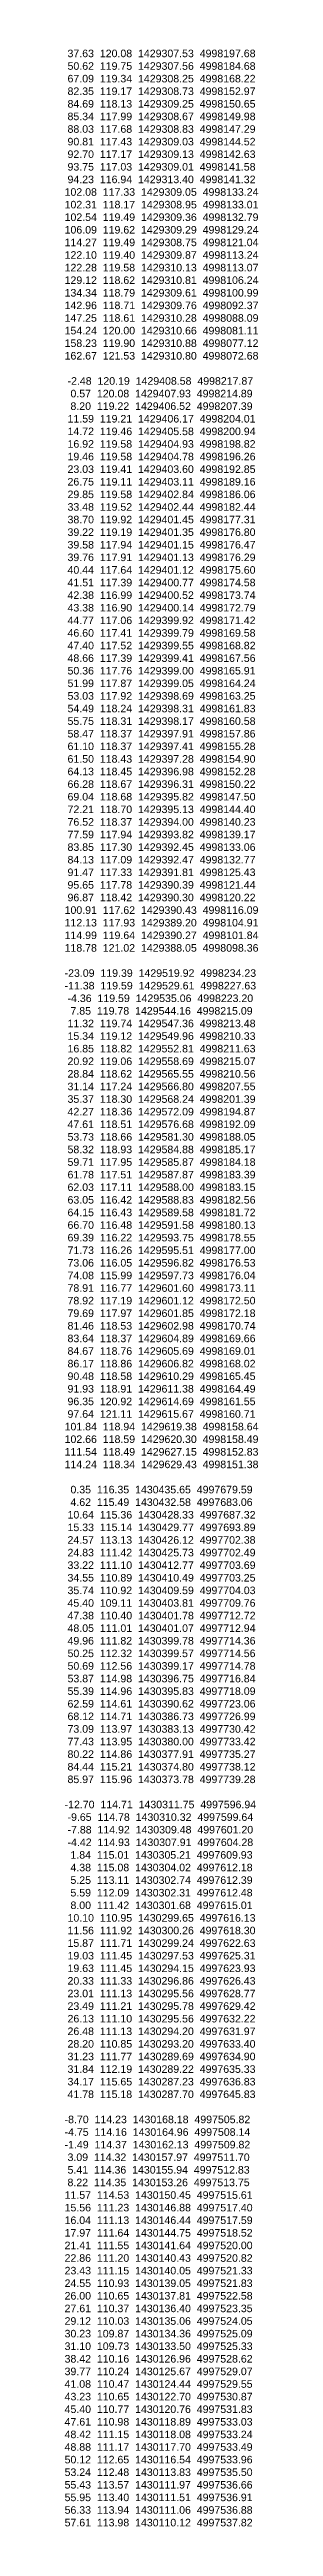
# Model space of a CAD drawing. Header units: millimetres. Extents: x -4102225 to 9709333, y -443196 to 2258209.
# Drawn here: x 742273 to 755053, y 850706 to 1014944 of the extents above; entities that cross this region are included whole.
import ezdxf

# ---------------------------------------------------------------- set-up
doc = ezdxf.new("R2010")
doc.units = ezdxf.units.MM
doc.layers.get('0').update_dxf_attribs({"lineweight": 0})
doc.styles.get("Standard").update_dxf_attribs({"font": 'arial.ttf'})

msp = doc.modelspace()

# ---------------------------------------------------------------- texts
for s, p in [('  37.63  120.08  1429307.53  4998197.68', (742062.706, 1014436.799)), ('  50.62  119.75  1429307.56  4998184.68', (742062.706, 1013601.419)), ('  82.35  119.17  1429308.73  4998152.97', (742062.706, 1011930.66)), ('  67.09  119.34  1429308.25  4998168.22', (742062.706, 1012766.039)), ('  84.69  118.13  1429309.25  4998150.65', (742062.706, 1011095.28)), ('  85.34  117.99  1429308.67  4998149.98', (742062.706, 1010259.9)), ('  88.03  117.68  1429308.83  4998147.29', (742062.706, 1009424.52)), ('  90.81  117.43  1429309.03  4998144.52', (742062.706, 1008589.141)), ('  92.70  117.17  1429309.13  4998142.63', (742062.706, 1007753.761)), ('  93.75  117.03  1429309.01  4998141.58', (742062.706, 1006918.381)), (' 102.08  117.33  1429309.05  4998133.24', (742062.706, 1005247.622)), ('  94.23  116.94  1429313.40  4998141.32', (742062.706, 1006083.002)), (' 102.31  118.17  1429308.95  4998133.01', (742062.706, 1004412.242)), (' 102.54  119.49  1429309.36  4998132.79', (742062.706, 1003576.862)), (' 106.09  119.62  1429309.29  4998129.24', (742062.706, 1002741.483)), (' 114.27  119.49  1429308.75  4998121.04', (742062.706, 1001906.103)), (' 122.10  119.40  1429309.87  4998113.24', (742062.706, 1001070.723)), (' 122.28  119.58  1429310.13  4998113.07', (742062.706, 1000235.344)), (' 129.12  118.62  1429310.81  4998106.24', (742062.706, 999399.964)), (' 134.34  118.79  1429309.61  4998100.99', (742062.706, 998564.584)), (' 142.96  118.71  1429309.76  4998092.37', (742062.706, 997729.204)), (' 147.25  118.61  1429310.28  4998088.09', (742062.706, 996893.825)), (' 154.24  120.00  1429310.66  4998081.11', (742062.706, 996058.445)), (' 158.23  119.90  1429310.88  4998077.12', (742062.706, 995223.065)), (' 162.67  121.53  1429310.80  4998072.68', (742062.706, 994387.686)), ('  -2.48  120.19  1429408.58  4998217.87', (742062.706, 992718.972)), ('   0.57  120.08  1429407.93  4998214.89', (742062.706, 991883.593)), ('  11.59  119.21  1429406.17  4998204.01', (742062.706, 990212.833)), ('   8.20  119.22  1429406.52  4998207.39', (742062.706, 991048.213)), ('  14.72  119.46  1429405.58  4998200.94', (742062.706, 989377.454)), ('  16.92  119.58  1429404.93  4998198.82', (742062.706, 988542.074)), ('  23.03  119.41  1429403.60  4998192.85', (742062.706, 986871.314)), ('  19.46  119.58  1429404.78  4998196.26', (742062.706, 987706.694)), ('  26.75  119.11  1429403.11  4998189.16', (742062.706, 986035.935)), ('  29.85  119.58  1429402.84  4998186.06', (742062.706, 985200.555)), ('  33.48  119.52  1429402.44  4998182.44', (742062.706, 984365.175)), ('  38.70  119.92  1429401.45  4998177.31', (742062.706, 983529.796)), ('  39.22  119.19  1429401.35  4998176.80', (742062.706, 982694.416)), ('  39.58  117.94  1429401.15  4998176.47', (742062.706, 981859.036)), ('  40.44  117.64  1429401.12  4998175.60', (742062.706, 980188.277)), ('  39.76  117.91  1429401.13  4998176.29', (742062.706, 981023.656)), ('  41.51  117.39  1429400.77  4998174.58', (742062.706, 979352.897)), ('  42.38  116.99  1429400.52  4998173.74', (742062.706, 978517.517)), ('  43.38  116.90  1429400.14  4998172.79', (742062.706, 977682.138)), ('  44.77  117.06  1429399.92  4998171.42', (742062.706, 976846.758)), ('  46.60  117.41  1429399.79  4998169.58', (742062.706, 976011.378)), ('  47.40  117.52  1429399.55  4998168.82', (742062.706, 975175.998)), ('  48.66  117.39  1429399.41  4998167.56', (742062.706, 974340.619)), ('  50.36  117.76  1429399.00  4998165.91', (742062.706, 973505.239)), ('  51.99  117.87  1429399.05  4998164.24', (742062.706, 972669.859)), ('  53.03  117.92  1429398.69  4998163.25', (742062.706, 971834.48)), ('  54.49  118.24  1429398.31  4998161.83', (742062.706, 970999.1)), ('  55.75  118.31  1429398.17  4998160.58', (742062.706, 970163.72)), ('  58.47  118.37  1429397.91  4998157.86', (742062.706, 969328.34)), ('  61.10  118.37  1429397.41  4998155.28', (742062.706, 968492.961)), ('  61.50  118.43  1429397.28  4998154.90', (742062.706, 967657.581)), ('  64.13  118.45  1429396.98  4998152.28', (742062.706, 966822.201)), ('  66.28  118.67  1429396.31  4998150.22', (742062.706, 965986.822)), ('  69.04  118.68  1429395.82  4998147.50', (742062.706, 965151.442)), ('  72.21  118.70  1429395.13  4998144.40', (742062.706, 964316.062)), ('  76.52  118.37  1429394.00  4998140.23', (742062.706, 963480.682)), ('  77.59  117.94  1429393.82  4998139.17', (742062.706, 962645.303)), ('  83.85  117.30  1429392.45  4998133.06', (742062.706, 961809.923)), ('  84.13  117.09  1429392.47  4998132.77', (742062.706, 960974.543)), ('  91.47  117.33  1429391.81  4998125.43', (742062.706, 960139.163)), ('  95.65  117.78  1429390.39  4998121.44', (742062.706, 959303.784)), (' 100.91  117.62  1429390.43  4998116.09', (742062.706, 957633.024)), ('  96.87  118.42  1429390.30  4998120.22', (742062.706, 958468.404)), (' 112.13  117.93  1429389.20  4998104.91', (742062.706, 956797.645)), (' 114.99  119.64  1429390.27  4998101.84', (742062.706, 955962.265)), (' 118.78  121.02  1429388.05  4998098.36', (742062.706, 955126.885)), (' -23.09  119.39  1429519.92  4998234.23', (742062.706, 953458.172)), (' -11.38  119.59  1429529.61  4998227.63', (742062.706, 952622.792)), ('  -4.36  119.59  1429535.06  4998223.20', (742062.706, 951787.413)), ('   7.85  119.78  1429544.16  4998215.09', (742062.706, 950952.033)), ('  11.32  119.74  1429547.36  4998213.48', (742062.706, 950116.653)), ('  15.34  119.12  1429549.96  4998210.33', (742062.706, 949281.274)), ('  20.92  119.06  1429558.69  4998215.07', (742062.706, 947610.514)), ('  16.85  118.82  1429552.81  4998211.63', (742062.706, 948445.894)), ('  31.14  117.24  1429566.80  4998207.55', (742062.706, 945939.755)), ('  28.84  118.62  1429565.55  4998210.56', (742062.706, 946775.134)), ('  42.27  118.36  1429572.09  4998194.87', (742062.706, 944268.995)), ('  35.37  118.30  1429568.24  4998201.39', (742062.706, 945104.375)), ('  47.61  118.51  1429576.68  4998192.09', (742062.706, 943433.616)), ('  53.73  118.66  1429581.30  4998188.05', (742062.706, 942598.236)), ('  58.32  118.93  1429584.88  4998185.17', (742062.706, 941762.856)), ('  59.71  117.95  1429585.87  4998184.18', (742062.706, 940927.476)), ('  61.78  117.51  1429587.87  4998183.39', (742062.706, 940092.097)), ('  62.03  117.11  1429588.00  4998183.15', (742062.706, 939256.717)), ('  63.05  116.42  1429588.83  4998182.56', (742062.706, 938421.337)), ('  64.15  116.43  1429589.58  4998181.72', (742062.706, 937585.957)), ('  66.70  116.48  1429591.58  4998180.13', (742062.706, 936750.578)), ('  69.39  116.22  1429593.75  4998178.55', (742062.706, 935915.198)), ('  71.73  116.26  1429595.51  4998177.00', (742062.706, 935079.818)), ('  73.06  116.05  1429596.82  4998176.53', (742062.706, 934244.439)), ('  74.08  115.99  1429597.73  4998176.04', (742062.706, 933409.059)), ('  78.91  116.77  1429601.60  4998173.11', (742062.706, 932573.679)), ('  78.92  117.19  1429601.12  4998172.50', (742062.706, 931738.299)), ('  79.69  117.97  1429601.85  4998172.18', (742062.706, 930902.92)), ('  81.46  118.53  1429602.98  4998170.74', (742062.706, 930067.54)), ('  83.64  118.37  1429604.89  4998169.66', (742062.706, 929232.16)), ('  84.67  118.76  1429605.69  4998169.01', (742062.706, 928396.781)), ('  86.17  118.86  1429606.82  4998168.02', (742062.706, 927561.401)), ('  90.48  118.58  1429610.29  4998165.45', (742062.706, 926726.021)), ('  91.93  118.91  1429611.38  4998164.49', (742062.706, 925890.641)), ('  96.35  120.92  1429614.69  4998161.55', (742062.706, 925055.262)), ('  97.64  121.11  1429615.67  4998160.71', (742062.706, 924219.882)), (' 101.84  118.94  1429619.38  4998158.64', (742062.706, 923384.502)), (' 102.66  118.59  1429620.30  4998158.49', (742062.706, 922549.123)), (' 111.54  118.49  1429627.15  4998152.83', (742062.706, 921713.743)), (' 114.24  118.34  1429629.43  4998151.38', (742062.706, 920878.363)), ('   4.62  115.49  1430432.58  4997683.06', (742062.706, 918374.27)), ('   0.35  116.35  1430435.65  4997679.59', (742062.706, 919209.65)), ('  10.64  115.36  1430428.33  4997687.32', (742062.706, 917538.891)), ('  15.33  115.14  1430429.77  4997693.89', (742062.706, 916703.511)), ('  24.57  113.13  1430426.12  4997702.38', (742062.706, 915868.131)), ('  24.83  111.42  1430425.73  4997702.49', (742062.706, 915032.751)), ('  33.22  111.10  1430412.77  4997703.69', (742062.706, 914197.372)), ('  34.55  110.89  1430410.49  4997703.25', (742062.706, 913361.992)), ('  45.40  109.11  1430403.81  4997709.76', (742062.706, 911691.233)), ('  35.74  110.92  1430409.59  4997704.03', (742062.706, 912526.612)), ('  47.38  110.40  1430401.78  4997712.72', (742062.706, 910855.853)), ('  48.05  111.01  1430401.07  4997712.94', (742062.706, 910020.473)), ('  49.96  111.82  1430399.78  4997714.36', (742062.706, 909185.093)), ('  50.25  112.32  1430399.57  4997714.56', (742062.706, 908349.714)), ('  50.69  112.56  1430399.17  4997714.78', (742062.706, 907514.334)), ('  53.87  114.98  1430396.75  4997716.84', (742062.706, 906678.954)), ('  55.39  114.96  1430395.83  4997718.09', (742062.706, 905843.575)), ('  62.59  114.61  1430390.62  4997723.06', (742062.706, 905008.195)), ('  68.12  114.71  1430386.73  4997726.99', (742062.706, 904172.815)), ('  73.09  113.97  1430383.13  4997730.42', (742062.706, 903337.435)), ('  80.22  114.86  1430377.91  4997735.27', (742062.706, 901666.676)), ('  77.43  113.95  1430380.00  4997733.42', (742062.706, 902502.056)), ('  84.44  115.21  1430374.80  4997738.12', (742062.706, 900831.296)), ('  85.97  115.96  1430373.78  4997739.28', (742062.706, 899995.917)), (' -12.70  114.71  1430311.75  4997596.94', (742062.706, 898327.204)), ('  -9.65  114.78  1430310.32  4997599.64', (742062.706, 897491.824)), ('  -7.88  114.92  1430309.48  4997601.20', (742062.706, 896656.444)), ('  -4.42  114.93  1430307.91  4997604.28', (742062.706, 895821.064)), ('   1.84  115.01  1430305.21  4997609.93', (742062.706, 894985.685)), ('   4.38  115.08  1430304.02  4997612.18', (742062.706, 894150.305)), ('   5.25  113.11  1430302.74  4997612.39', (742062.706, 893314.925)), ('   5.59  112.09  1430302.31  4997612.48', (742062.706, 892479.545)), ('   8.00  111.42  1430301.68  4997615.01', (742062.706, 891644.166)), ('  10.10  110.95  1430299.65  4997616.13', (742062.706, 890808.786)), ('  11.56  111.92  1430300.26  4997618.30', (742062.706, 889973.406)), ('  15.87  111.71  1430299.24  4997622.63', (742062.706, 889138.027)), ('  19.03  111.45  1430297.53  4997625.31', (742062.706, 888302.647)), ('  20.33  111.33  1430296.86  4997626.43', (742062.706, 886631.887)), ('  19.63  111.45  1430294.15  4997623.93', (742062.706, 887467.267)), ('  23.01  111.13  1430295.56  4997628.77', (742062.706, 885796.508)), ('  23.49  111.21  1430295.78  4997629.42', (742062.706, 884961.128)), ('  26.13  111.10  1430295.56  4997632.22', (742062.706, 884125.748)), ('  26.48  111.13  1430294.20  4997631.97', (742062.706, 883290.369)), ('  31.23  111.77  1430289.69  4997634.90', (742062.706, 881619.609)), ('  28.20  110.85  1430293.20  4997633.40', (742062.706, 882454.989)), ('  31.84  112.19  1430289.22  4997635.33', (742062.706, 880784.229)), ('  34.17  115.65  1430287.23  4997636.83', (742062.706, 879948.85)), ('  41.78  115.18  1430287.70  4997645.83', (742062.706, 879113.47)), (' -8.70  114.23  1430168.18  4997505.82', (742062.706, 877444.757)), (' -4.75  114.16  1430164.96  4997508.14', (742062.706, 876609.377)), (' -1.49  114.37  1430162.13  4997509.82', (742062.706, 875773.998)), ('  3.09  114.32  1430157.97  4997511.70', (742062.706, 874938.618)), ('  5.41  114.36  1430155.94  4997512.83', (742062.706, 874103.238)), ('  8.22  114.35  1430153.26  4997513.75', (742062.706, 873267.858)), (' 11.57  114.53  1430150.45  4997515.61', (742062.706, 872432.479)), (' 15.56  111.23  1430146.88  4997517.40', (742062.706, 871597.099)), (' 16.04  111.13  1430146.44  4997517.59', (742062.706, 870761.719)), (' 21.41  111.55  1430141.64  4997520.00', (742062.706, 869090.96)), (' 17.97  111.64  1430144.75  4997518.52', (742062.706, 869926.339)), (' 22.86  111.20  1430140.43  4997520.82', (742062.706, 868255.58)), (' 23.43  111.15  1430140.05  4997521.33', (742062.706, 867420.2)), (' 24.55  110.93  1430139.05  4997521.83', (742062.706, 866584.821)), (' 26.00  110.65  1430137.81  4997522.58', (742062.706, 865749.441)), (' 27.61  110.37  1430136.40  4997523.35', (742062.706, 864914.061)), (' 29.12  110.03  1430135.06  4997524.05', (742062.706, 864078.681)), (' 30.23  109.87  1430134.36  4997525.09', (742062.706, 863243.302)), (' 31.10  109.73  1430133.50  4997525.33', (742062.706, 862407.922)), (' 38.42  110.16  1430126.96  4997528.62', (742062.706, 861572.542)), (' 39.77  110.24  1430125.67  4997529.07', (742062.706, 860737.163)), (' 41.08  110.47  1430124.44  4997529.55', (742062.706, 859901.783)), (' 43.23  110.65  1430122.70  4997530.87', (742062.706, 859066.403)), (' 45.40  110.77  1430120.76  4997531.83', (742062.706, 858231.023)), (' 47.61  110.98  1430118.89  4997533.03', (742062.706, 857395.644)), (' 48.42  111.15  1430118.08  4997533.24', (742062.706, 856560.264)), (' 48.88  111.17  1430117.70  4997533.49', (742062.706, 855724.884)), (' 50.12  112.65  1430116.54  4997533.96', (742062.706, 854889.505)), (' 53.24  112.48  1430113.83  4997535.50', (742062.706, 854054.125)), (' 55.43  113.57  1430111.97  4997536.66', (742062.706, 853218.745)), (' 55.95  113.40  1430111.51  4997536.91', (742062.706, 852383.365)), (' 56.33  113.94  1430111.06  4997536.88', (742062.706, 851547.986)), (' 57.61  113.98  1430110.12  4997537.82', (742062.706, 850712.606))]:
    msp.add_text(s, height=500).set_placement(p)

doc.saveas('drawing.dxf')
